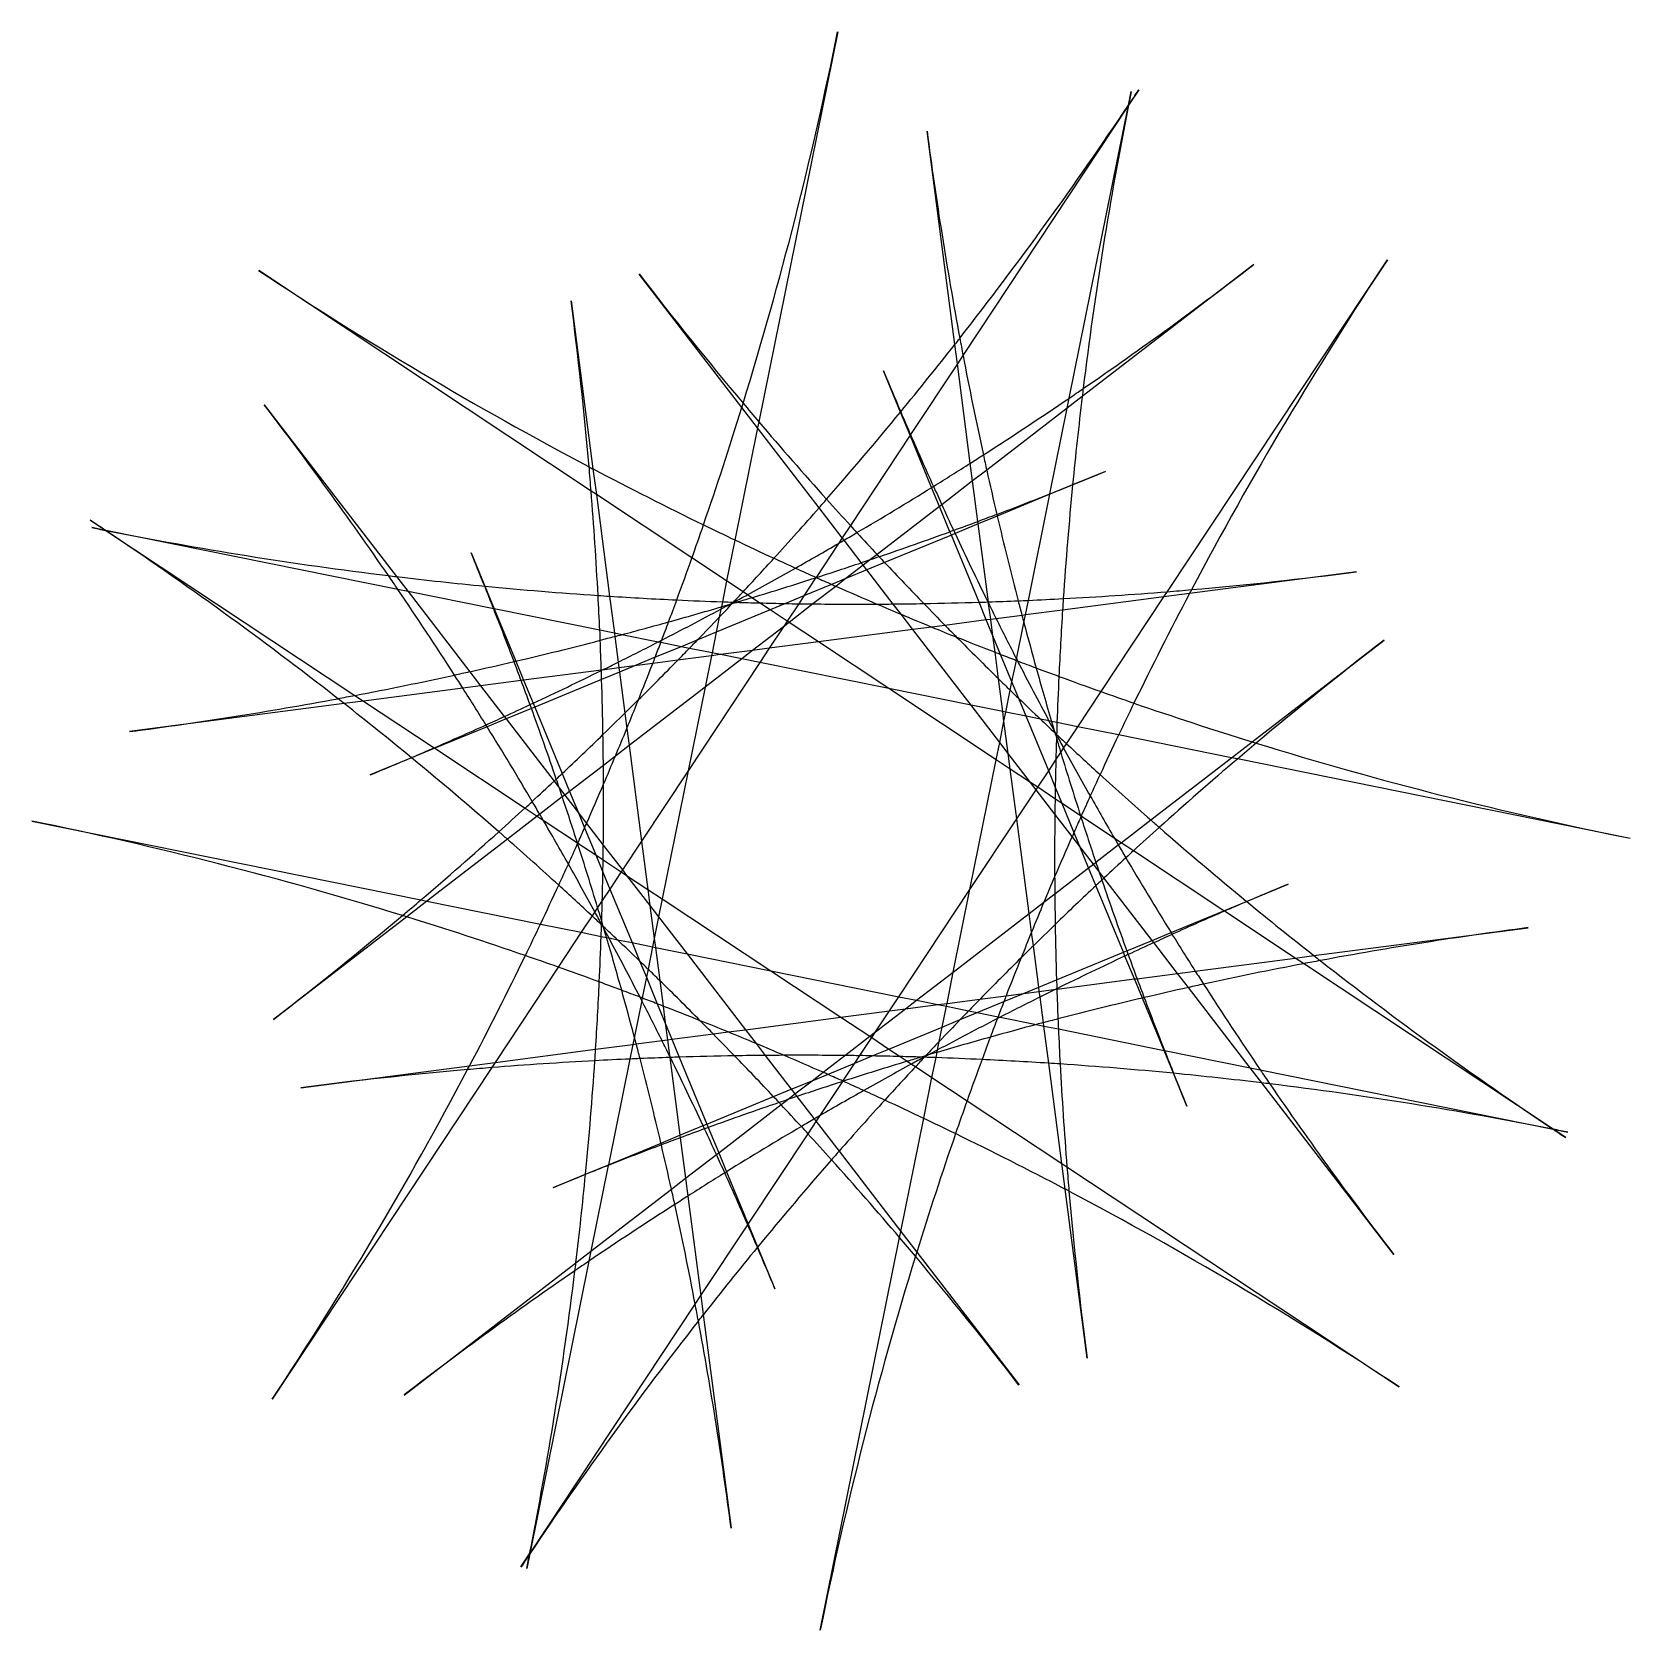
# Model space of a CAD drawing. Header units: millimetres. Extents: x -0.62 to 0.62, y -0.62 to 0.62.
import ezdxf

# ---------------------------------------------------------------- set-up
doc = ezdxf.new("R2010")
doc.units = ezdxf.units.MM
doc.header["$MEASUREMENT"] = 0
doc.layers.add('Layer 01', color=5, linetype='Continuous', true_color=0x0000ff)

msp = doc.modelspace()

# ---------------------------------------------------------------- linework, layer by layer
at = {"layer": 'Layer 01'}
for p, q in [((0.0067, 0.6189), (-0.0546, 0.3165)), ((0.2323, 0.5621), (0.2345, 0.5726)), ((0.2403, 0.574), (0.2324, 0.562)), ((0.2323, 0.562), (0.1039, 0.368)), ((0.1864, 0.3349), (0.2323, 0.562)), ((0.2323, 0.562), (0.2323, 0.5621)), ((0.2324, 0.562), (0.2323, 0.562)), ((0.0976, 0.3764), (0.076, 0.542)), ((0.3296, 0.4385), (0.1964, 0.336)), ((0.2625, 0.1847), (0.4332, 0.4422)), ((-0.1847, 0.2627), (-0.4426, 0.4338)), ((-0.0677, 0.3276), (-0.1474, 0.4311)), ((-0.2002, 0.4102), (-0.1832, 0.2799)), ((0.0996, 0.3614), (0.0976, 0.3764)), ((0.0996, 0.3614), (0.0632, 0.3065)), ((0.1039, 0.368), (0.0996, 0.3614)), ((0.1096, 0.2844), (0.0996, 0.3614)), ((0.0555, 0.324), (0.0422, 0.3561)), ((0.1964, 0.336), (0.1848, 0.3271)), ((0.1848, 0.3271), (0.1864, 0.3349)), ((-0.4383, 0.3297), (-0.3356, 0.1964)), ((-0.0555, 0.3117), (-0.0677, 0.3276)), ((0.0629, 0.306), (0.0555, 0.324)), ((0.1848, 0.3271), (0.1223, 0.279)), ((0.1714, 0.2606), (0.1848, 0.3271)), ((-0.0555, 0.3117), (-0.0731, 0.2247)), ((-0.0546, 0.3165), (-0.0555, 0.3117)), ((-0.0077, 0.2497), (-0.0555, 0.3117)), ((0.0629, 0.306), (0.0165, 0.236)), ((0.0632, 0.3065), (0.0629, 0.306)), ((0.0796, 0.2655), (0.0629, 0.306)), ((-0.1832, 0.2799), (-0.1806, 0.26)), ((0.1114, 0.2706), (0.1096, 0.2844)), ((0.1223, 0.279), (0.1114, 0.2706)), ((0.2144, 0.278), (0.189, 0.2675)), ((-0.1806, 0.26), (-0.1847, 0.2627)), ((0.0857, 0.2508), (0.0796, 0.2655)), ((0.1114, 0.2706), (0.0875, 0.2521)), ((0.1155, 0.2392), (0.1114, 0.2706)), ((0.189, 0.2675), (0.1713, 0.2602)), ((0.1713, 0.2602), (0.1714, 0.2606)), ((-0.1064, 0.2108), (-0.1806, 0.26)), ((-0.1806, 0.26), (-0.1703, 0.1812)), ((0.0102, 0.2264), (-0.0077, 0.2497)), ((0.0857, 0.2508), (0.0373, 0.2135)), ((0.0875, 0.2521), (0.0857, 0.2508)), ((0.0938, 0.2312), (0.0857, 0.2508)), ((0.1713, 0.2602), (0.1305, 0.2433)), ((0.1547, 0.1779), (0.1713, 0.2602)), ((-0.5732, 0.2401), (-0.5613, 0.2322)), ((0.0165, 0.236), (0.0102, 0.2264)), ((0.1158, 0.2372), (0.0978, 0.2298)), ((0.1158, 0.2372), (0.1155, 0.2392)), ((0.1305, 0.2433), (0.1158, 0.2372)), ((0.1237, 0.1767), (0.1158, 0.2372)), ((-0.5614, 0.2322), (-0.572, 0.2344)), ((-0.5613, 0.2322), (-0.5614, 0.2322)), ((-0.3345, 0.1864), (-0.5613, 0.2322)), ((-0.5613, 0.2322), (-0.5613, 0.2322)), ((-0.5613, 0.2322), (-0.368, 0.1042)), ((-0.0731, 0.2247), (-0.0796, 0.193)), ((0.0102, 0.2264), (0.0074, 0.2221)), ((0.0116, 0.2246), (0.0102, 0.2264)), ((0.025, 0.2072), (0.0116, 0.2246)), ((0.0949, 0.2286), (0.0431, 0.2073)), ((0.0949, 0.2286), (0.0938, 0.2312)), ((0.0978, 0.2298), (0.0949, 0.2286)), ((0.1164, 0.1765), (0.0949, 0.2286)), ((-0.2778, 0.2148), (-0.2671, 0.1889)), ((0.0074, 0.2221), (-0.0101, 0.1957)), ((0.0373, 0.2135), (0.0322, 0.2096)), ((-0.0796, 0.193), (-0.1064, 0.2108)), ((0.0265, 0.2052), (0.0131, 0.1949)), ((0.0293, 0.2016), (0.0131, 0.1949)), ((0.0265, 0.2052), (0.025, 0.2072)), ((0.0322, 0.2096), (0.0265, 0.2052)), ((0.0293, 0.2016), (0.0265, 0.2052)), ((0.0431, 0.2073), (0.0293, 0.2016)), ((0.0497, 0.1751), (0.0293, 0.2016)), ((0.4092, 0.2001), (0.2797, 0.1832)), ((-0.3356, 0.1964), (-0.3267, 0.1848)), ((-0.3267, 0.1848), (-0.3345, 0.1864)), ((-0.2671, 0.1889), (-0.2598, 0.1713)), ((-0.0796, 0.193), (-0.0828, 0.1768)), ((-0.0667, 0.1845), (-0.0796, 0.193)), ((-0.0102, 0.1956), (-0.0196, 0.1814)), ((0.002, 0.1903), (-0.0196, 0.1814)), ((0.0053, 0.1888), (-0.0125, 0.1752)), ((-0.0101, 0.1957), (-0.0102, 0.1956)), ((0.0131, 0.1949), (0.002, 0.1903)), ((0.0131, 0.1949), (0.0053, 0.1888)), ((-0.2602, 0.1714), (-0.3267, 0.1848)), ((-0.3267, 0.1848), (-0.2788, 0.1226)), ((-0.1703, 0.1812), (-0.1666, 0.1525)), ((-0.0828, 0.1768), (-0.0836, 0.173)), ((-0.0634, 0.1823), (-0.0667, 0.1845)), ((-0.06, 0.18), (-0.0634, 0.1823)), ((-0.0539, 0.1759), (-0.06, 0.18)), ((-0.0458, 0.1706), (-0.0539, 0.1759)), ((-0.0338, 0.1755), (-0.0458, 0.1706)), ((-0.0196, 0.1814), (-0.0338, 0.1755)), ((-0.0236, 0.1753), (-0.0326, 0.1618)), ((-0.0125, 0.1752), (-0.0311, 0.1608)), ((-0.0196, 0.1814), (-0.0236, 0.1753)), ((0.0559, 0.1671), (0.0497, 0.1751)), ((0.122, 0.1627), (0.1164, 0.1765)), ((0.1238, 0.1756), (0.1237, 0.1767)), ((0.1254, 0.1632), (0.1238, 0.1756)), ((0.1524, 0.1667), (0.1547, 0.1779)), ((0.2598, 0.1807), (0.1812, 0.1704)), ((0.211, 0.1071), (0.2598, 0.1807)), ((0.2598, 0.1807), (0.2625, 0.1847)), ((0.2797, 0.1832), (0.2598, 0.1807)), ((-0.2598, 0.1713), (-0.2602, 0.1714)), ((-0.1779, 0.1548), (-0.2598, 0.1713)), ((-0.2598, 0.1713), (-0.2431, 0.1308)), ((-0.0458, 0.1706), (-0.0876, 0.1533)), ((-0.0853, 0.1648), (-0.0876, 0.1533)), ((-0.084, 0.1711), (-0.0853, 0.1648)), ((-0.0836, 0.173), (-0.084, 0.1711)), ((-0.0326, 0.1618), (-0.0458, 0.1706)), ((-0.0326, 0.1618), (-0.0354, 0.1575)), ((-0.0311, 0.1608), (-0.0326, 0.1618)), ((0.065, 0.1553), (0.0559, 0.1671)), ((0.122, 0.1627), (0.0899, 0.1585)), ((0.1254, 0.1632), (0.122, 0.1627)), ((0.1271, 0.1505), (0.122, 0.1627)), ((0.1297, 0.1637), (0.1254, 0.1632)), ((0.1271, 0.1505), (0.1254, 0.1632)), ((0.1497, 0.1663), (0.1297, 0.1637)), ((0.1524, 0.1667), (0.1497, 0.1663)), ((0.1512, 0.1606), (0.1524, 0.1667)), ((0.1812, 0.1704), (0.1524, 0.1667)), ((-0.1666, 0.1525), (-0.1779, 0.1548)), ((-0.1609, 0.1513), (-0.1666, 0.1525)), ((-0.1666, 0.1525), (-0.1662, 0.1499)), ((-0.1662, 0.1499), (-0.1636, 0.13)), ((-0.1327, 0.1456), (-0.1609, 0.1513)), ((-0.0876, 0.1533), (-0.1018, 0.1474)), ((-0.0876, 0.1533), (-0.0908, 0.1372)), ((-0.0354, 0.1575), (-0.0593, 0.1391)), ((-0.0354, 0.1575), (-0.0465, 0.1408)), ((-0.0311, 0.1608), (-0.0354, 0.1575)), ((-0.0083, 0.1457), (-0.0311, 0.1608)), ((0.065, 0.1553), (-0.0083, 0.1457)), ((0.0797, 0.1572), (0.065, 0.1553)), ((0.1102, 0.0966), (0.065, 0.1553)), ((0.0899, 0.1585), (0.0797, 0.1572)), ((0.1331, 0.136), (0.1271, 0.1505)), ((0.1288, 0.1377), (0.1271, 0.1505)), ((0.1455, 0.1324), (0.1512, 0.1606)), ((-0.1149, 0.142), (-0.135, 0.1338)), ((-0.1306, 0.1452), (-0.1327, 0.1456)), ((-0.1149, 0.142), (-0.1306, 0.1452)), ((-0.1018, 0.1474), (-0.1149, 0.142)), ((-0.1083, 0.1407), (-0.1149, 0.142)), ((-0.0908, 0.1372), (-0.1083, 0.1407)), ((-0.0908, 0.1372), (-0.0913, 0.1349)), ((-0.0843, 0.1359), (-0.0908, 0.1372)), ((-0.0593, 0.1391), (-0.0843, 0.1359)), ((-0.0593, 0.1391), (-0.0678, 0.1325)), ((-0.0465, 0.1408), (-0.0593, 0.1391)), ((-0.0465, 0.1408), (-0.0538, 0.1297)), ((-0.0083, 0.1457), (-0.0465, 0.1408)), ((0.0464, 0.1095), (-0.0083, 0.1457)), ((0.1314, 0.1171), (0.1288, 0.1377)), ((0.3282, 0.0681), (0.4308, 0.1471)), ((-0.2431, 0.1308), (-0.237, 0.116)), ((-0.1631, 0.1256), (-0.1759, 0.1239)), ((-0.1636, 0.13), (-0.1631, 0.1256)), ((-0.1509, 0.1272), (-0.1631, 0.1256)), ((-0.1631, 0.1256), (-0.1626, 0.1223)), ((-0.1509, 0.1272), (-0.1626, 0.1223)), ((-0.135, 0.1338), (-0.1509, 0.1272)), ((-0.1368, 0.129), (-0.1509, 0.1272)), ((-0.1173, 0.1316), (-0.1368, 0.129)), ((-0.0913, 0.1349), (-0.1173, 0.1316)), ((-0.0538, 0.1297), (-0.1093, 0.0458)), ((-0.0913, 0.1349), (-0.0962, 0.1107)), ((-0.0678, 0.1325), (-0.0962, 0.1107)), ((-0.0843, 0.1359), (-0.0913, 0.1349)), ((-0.0678, 0.1325), (-0.0843, 0.1359)), ((-0.0538, 0.1297), (-0.0678, 0.1325)), ((0.0464, 0.1095), (-0.0538, 0.1297)), ((0.1419, 0.1146), (0.1331, 0.136)), ((0.1419, 0.1146), (0.1453, 0.1313)), ((0.1453, 0.1313), (0.1455, 0.1324)), ((-0.2704, 0.1116), (-0.2841, 0.1098)), ((-0.2788, 0.1226), (-0.2704, 0.1116)), ((-0.2389, 0.1157), (-0.2704, 0.1116)), ((-0.2704, 0.1116), (-0.252, 0.0878)), ((-0.237, 0.116), (-0.2389, 0.1157)), ((-0.1767, 0.1238), (-0.237, 0.116)), ((-0.237, 0.116), (-0.2296, 0.0981)), ((-0.1765, 0.1166), (-0.2284, 0.0952)), ((-0.1759, 0.1239), (-0.1767, 0.1238)), ((-0.1626, 0.1223), (-0.1765, 0.1166)), ((-0.1626, 0.1223), (-0.1585, 0.0903)), ((0.1348, 0.0916), (0.1314, 0.1171)), ((0.1406, 0.1082), (0.1419, 0.1146)), ((0.1472, 0.1018), (0.1419, 0.1146)), ((-0.3613, 0.0998), (-0.3762, 0.0978)), ((-0.368, 0.1042), (-0.3613, 0.0998)), ((-0.2841, 0.1098), (-0.3613, 0.0998)), ((-0.3613, 0.0998), (-0.3065, 0.0635)), ((-0.0962, 0.1107), (-0.1552, 0.0653)), ((-0.0962, 0.1107), (-0.1093, 0.0458)), ((0.1297, 0.0542), (0.0464, 0.1095)), ((0.1102, 0.0966), (0.0464, 0.1095)), ((0.1371, 0.0911), (0.1406, 0.1082)), ((0.1529, 0.088), (0.1472, 0.1018)), ((0.193, 0.0799), (0.211, 0.1071)), ((-0.3762, 0.0978), (-0.5428, 0.0761)), ((-0.252, 0.0878), (-0.2506, 0.086)), ((-0.231, 0.0941), (-0.2506, 0.086)), ((-0.2284, 0.0952), (-0.231, 0.0941)), ((-0.2296, 0.0981), (-0.2284, 0.0952)), ((-0.2284, 0.0952), (-0.2071, 0.0436)), ((-0.1585, 0.0903), (-0.1569, 0.0785)), ((0.1324, 0.0677), (0.1102, 0.0966)), ((0.1348, 0.0916), (0.1102, 0.0966)), ((0.1371, 0.0911), (0.1348, 0.0916)), ((0.1357, 0.0842), (0.1348, 0.0916)), ((0.1357, 0.0842), (0.1371, 0.0911)), ((0.1529, 0.088), (0.1371, 0.0911)), ((0.1704, 0.0457), (0.1529, 0.088)), ((0.164, 0.0857), (0.1529, 0.088)), ((-0.2654, 0.0799), (-0.306, 0.0632)), ((-0.2506, 0.086), (-0.2654, 0.0799)), ((-0.2506, 0.086), (-0.2134, 0.0376)), ((-0.1569, 0.0785), (-0.1552, 0.0653)), ((0.1324, 0.0677), (0.1357, 0.0842)), ((0.139, 0.0591), (0.1357, 0.0842)), ((0.1707, 0.0844), (0.164, 0.0857)), ((0.1726, 0.084), (0.1707, 0.0844)), ((0.1768, 0.0831), (0.1726, 0.084)), ((0.193, 0.0799), (0.1768, 0.0831)), ((0.1843, 0.0667), (0.193, 0.0799)), ((0.2247, 0.0735), (0.193, 0.0799)), ((-0.306, 0.0632), (-0.3239, 0.0558)), ((-0.3065, 0.0635), (-0.306, 0.0632)), ((-0.306, 0.0632), (-0.2359, 0.0168)), ((-0.1552, 0.0653), (-0.1658, 0.0571)), ((-0.1552, 0.0653), (-0.1455, -0.0089)), ((0.1297, 0.0542), (0.1324, 0.0677)), ((0.139, 0.0591), (0.1324, 0.0677)), ((0.1798, 0.0599), (0.182, 0.0633)), ((0.182, 0.0633), (0.1843, 0.0667)), ((0.3122, 0.0558), (0.2247, 0.0735)), ((0.3122, 0.0558), (0.3282, 0.0681)), ((-0.3239, 0.0558), (-0.3561, 0.0425)), ((-0.1751, 0.0499), (-0.2014, 0.0297)), ((-0.1658, 0.0571), (-0.1751, 0.0499)), ((0.1093, -0.0464), (0.1297, 0.0542)), ((0.1406, 0.047), (0.1297, 0.0542)), ((0.1564, 0.0365), (0.139, 0.0591)), ((0.1406, 0.047), (0.139, 0.0591)), ((0.1704, 0.0457), (0.176, 0.0541)), ((0.176, 0.0541), (0.1798, 0.0599)), ((0.2496, 0.0076), (0.3122, 0.0558)), ((0.3168, 0.0549), (0.3122, 0.0558)), ((0.6215, -0.0067), (0.3168, 0.0549)), ((-0.2134, 0.0376), (-0.2093, 0.0323)), ((-0.2071, 0.0436), (-0.2014, 0.0297)), ((-0.1093, 0.0458), (-0.1455, -0.0089)), ((-0.1093, 0.0458), (-0.1295, -0.0537)), ((0.1564, 0.0365), (0.1406, 0.047)), ((0.1456, 0.0084), (0.1406, 0.047)), ((0.1619, 0.0329), (0.1704, 0.0457)), ((0.1755, 0.0332), (0.1704, 0.0457)), ((-0.207, 0.0254), (-0.2245, 0.012)), ((-0.2093, 0.0323), (-0.2051, 0.0269)), ((-0.2051, 0.0269), (-0.207, 0.0254)), ((-0.2014, 0.0297), (-0.2051, 0.0269)), ((-0.2051, 0.0269), (-0.1945, 0.0132)), ((-0.2014, 0.0297), (-0.1945, 0.0132)), ((0.1456, 0.0084), (0.1606, 0.031)), ((0.1606, 0.031), (0.1564, 0.0365)), ((0.1619, 0.0329), (0.1564, 0.0365)), ((0.1606, 0.031), (0.1619, 0.0329)), ((0.1752, 0.0121), (0.1606, 0.031)), ((0.1753, 0.0239), (0.1619, 0.0329)), ((0.1808, 0.0203), (0.1755, 0.0332)), ((-0.2359, 0.0168), (-0.2264, 0.0105)), ((-0.1945, 0.0132), (-0.1897, 0.0015)), ((-0.1945, 0.0132), (-0.1882, 0.0049)), ((0.1808, 0.0203), (0.1753, 0.0239)), ((0.19, -0.002), (0.1808, 0.0203)), ((0.1951, 0.0108), (0.1808, 0.0203)), ((-0.6185, 0.0066), (-0.3167, -0.0545)), ((-0.2264, 0.0105), (-0.2496, -0.0074)), ((-0.2245, 0.012), (-0.2264, 0.0105)), ((-0.2264, 0.0105), (-0.2218, 0.0074)), ((-0.2218, 0.0074), (-0.1952, -0.0102)), ((-0.1897, 0.0015), (-0.181, -0.0196)), ((-0.1882, 0.0049), (-0.1752, -0.0119)), ((0.1093, -0.0464), (0.1456, 0.0084)), ((0.1552, -0.0651), (0.1456, 0.0084)), ((0.1886, -0.0053), (0.1752, 0.0121)), ((0.1956, 0.0105), (0.1951, 0.0108)), ((0.2215, -0.0067), (0.1956, 0.0105)), ((0.2266, -0.0101), (0.2496, 0.0076)), ((-0.2496, -0.0074), (-0.312, -0.0554)), ((-0.1952, -0.0102), (-0.195, -0.0104)), ((-0.195, -0.0104), (-0.181, -0.0196)), ((-0.1752, -0.0119), (-0.1603, -0.0312)), ((-0.1455, -0.0089), (-0.1603, -0.0312)), ((-0.1455, -0.0089), (-0.1406, -0.0463)), ((0.1946, -0.0131), (0.1886, -0.0053)), ((0.1946, -0.0131), (0.19, -0.002)), ((0.207, -0.0252), (0.2244, -0.0118)), ((0.2266, -0.0101), (0.2215, -0.0067)), ((0.2244, -0.0118), (0.2266, -0.0101)), ((0.2361, -0.0164), (0.2266, -0.0101)), ((-0.181, -0.0196), (-0.1755, -0.0329)), ((-0.181, -0.0196), (-0.1753, -0.0233)), ((-0.1753, -0.0233), (-0.1613, -0.0326)), ((0.2014, -0.0295), (0.1946, -0.0131)), ((0.2051, -0.0267), (0.1946, -0.0131)), ((0.3063, -0.0629), (0.2361, -0.0164)), ((-0.1755, -0.0329), (-0.1701, -0.046)), ((-0.1613, -0.0326), (-0.1701, -0.046)), ((-0.1603, -0.0312), (-0.1613, -0.0326)), ((-0.1613, -0.0326), (-0.1571, -0.0354)), ((-0.1603, -0.0312), (-0.1571, -0.0354)), ((-0.1571, -0.0354), (-0.139, -0.0589)), ((-0.1571, -0.0354), (-0.1406, -0.0463)), ((0.1751, -0.0498), (0.2014, -0.0295)), ((0.2014, -0.0295), (0.2051, -0.0267)), ((0.2071, -0.0433), (0.2014, -0.0295)), ((0.2051, -0.0267), (0.207, -0.0252)), ((0.2093, -0.0322), (0.2051, -0.0267)), ((0.2133, -0.0374), (0.2093, -0.0322)), ((-0.1701, -0.046), (-0.176, -0.0549)), ((-0.1701, -0.046), (-0.1529, -0.0876)), ((-0.1406, -0.0463), (-0.139, -0.0589)), ((-0.1406, -0.0463), (-0.1295, -0.0537)), ((0.0542, -0.1296), (0.1093, -0.0464)), ((0.0964, -0.1104), (0.1093, -0.0464)), ((0.2284, -0.095), (0.2071, -0.0433)), ((0.2506, -0.0859), (0.2133, -0.0374)), ((0.3239, -0.0556), (0.3563, -0.0422)), ((-0.312, -0.0554), (-0.3277, -0.0676)), ((-0.3167, -0.0545), (-0.312, -0.0554)), ((-0.312, -0.0554), (-0.2239, -0.0732)), ((-0.1796, -0.0603), (-0.1818, -0.0636)), ((-0.176, -0.0549), (-0.1796, -0.0603)), ((-0.139, -0.0589), (-0.1357, -0.0843)), ((-0.139, -0.0589), (-0.1323, -0.0676)), ((-0.1295, -0.0537), (-0.1323, -0.0676)), ((-0.1295, -0.0537), (-0.0453, -0.1094)), ((0.1552, -0.0651), (0.1667, -0.0563)), ((0.1667, -0.0563), (0.1751, -0.0498)), ((0.3063, -0.0629), (0.3239, -0.0556)), ((-0.3277, -0.0676), (-0.4311, -0.1472)), ((-0.2239, -0.0732), (-0.1924, -0.0796)), ((-0.1839, -0.0668), (-0.1924, -0.0796)), ((-0.1818, -0.0636), (-0.1839, -0.0668)), ((-0.1323, -0.0676), (-0.1357, -0.0843)), ((-0.1323, -0.0676), (-0.1102, -0.0963)), ((0.0964, -0.1104), (0.1552, -0.0651)), ((0.1571, -0.0794), (0.1552, -0.0651)), ((0.2654, -0.0798), (0.3063, -0.0629)), ((0.3068, -0.0632), (0.3063, -0.0629)), ((0.3616, -0.0996), (0.3068, -0.0632)), ((-0.1924, -0.0796), (-0.2102, -0.1066)), ((-0.1924, -0.0796), (-0.1768, -0.0828)), ((-0.1768, -0.0828), (-0.1726, -0.0836)), ((-0.1726, -0.0836), (-0.1707, -0.084)), ((-0.1707, -0.084), (-0.1642, -0.0854)), ((-0.1642, -0.0854), (-0.1529, -0.0876)), ((-0.1357, -0.0843), (-0.137, -0.0908)), ((-0.1357, -0.0843), (-0.1348, -0.0913)), ((0.1585, -0.09), (0.1571, -0.0794)), ((0.231, -0.094), (0.2506, -0.0859)), ((0.2506, -0.0859), (0.2654, -0.0798)), ((0.252, -0.0876), (0.2506, -0.0859)), ((0.3762, -0.0977), (0.5425, -0.076)), ((-0.1529, -0.0876), (-0.1471, -0.1017)), ((-0.1529, -0.0876), (-0.137, -0.0908)), ((-0.137, -0.0908), (-0.1405, -0.1081)), ((-0.137, -0.0908), (-0.1348, -0.0913)), ((-0.1348, -0.0913), (-0.1314, -0.1169)), ((-0.1348, -0.0913), (-0.1102, -0.0963)), ((-0.1102, -0.0963), (-0.0649, -0.1552)), ((-0.1102, -0.0963), (-0.0453, -0.1094)), ((0.1627, -0.1222), (0.1585, -0.09)), ((0.1765, -0.1165), (0.2284, -0.095)), ((0.2284, -0.095), (0.231, -0.094)), ((0.2296, -0.098), (0.2284, -0.095)), ((0.237, -0.1158), (0.2296, -0.098)), ((0.2703, -0.1115), (0.252, -0.0876)), ((0.3616, -0.0996), (0.3762, -0.0977)), ((-0.2102, -0.1066), (-0.2591, -0.1805)), ((-0.1471, -0.1017), (-0.1418, -0.1145)), ((-0.1405, -0.1081), (-0.1418, -0.1145)), ((-0.0453, -0.1094), (0.0092, -0.1455)), ((-0.0453, -0.1094), (0.0542, -0.1296)), ((0.0679, -0.1323), (0.0964, -0.1104)), ((0.0915, -0.1348), (0.0964, -0.1104)), ((0.2389, -0.1156), (0.2703, -0.1115)), ((0.2703, -0.1115), (0.2841, -0.1097)), ((0.2788, -0.1224), (0.2703, -0.1115)), ((0.2841, -0.1097), (0.3616, -0.0996)), ((0.3682, -0.1039), (0.3616, -0.0996)), ((0.5618, -0.2323), (0.3682, -0.1039)), ((-0.1418, -0.1145), (-0.145, -0.1305)), ((-0.1418, -0.1145), (-0.1333, -0.135)), ((-0.1314, -0.1169), (-0.1288, -0.1368)), ((0.1509, -0.127), (0.1627, -0.1222)), ((0.1627, -0.1222), (0.1765, -0.1165)), ((0.1631, -0.1254), (0.1627, -0.1222)), ((0.1631, -0.1254), (0.1759, -0.1238)), ((0.1759, -0.1238), (0.1767, -0.1237)), ((0.1767, -0.1237), (0.237, -0.1158)), ((0.237, -0.1158), (0.2389, -0.1156)), ((0.2431, -0.1306), (0.237, -0.1158)), ((0.3268, -0.1848), (0.2788, -0.1224)), ((-0.1454, -0.1324), (-0.1511, -0.1605)), ((-0.145, -0.1305), (-0.1454, -0.1324)), ((-0.1333, -0.135), (-0.1271, -0.1502)), ((0.0469, -0.1406), (0.0542, -0.1296)), ((0.0542, -0.1296), (0.0679, -0.1323)), ((0.0593, -0.139), (0.0679, -0.1323)), ((0.0593, -0.139), (0.0845, -0.1357)), ((0.0679, -0.1323), (0.0845, -0.1357)), ((0.0845, -0.1357), (0.0915, -0.1348)), ((0.0845, -0.1357), (0.091, -0.137)), ((0.091, -0.137), (0.0915, -0.1348)), ((0.0915, -0.1348), (0.1171, -0.1314)), ((0.115, -0.1419), (0.1356, -0.1333)), ((0.1171, -0.1314), (0.1374, -0.1288)), ((0.1356, -0.1333), (0.1509, -0.127)), ((0.1374, -0.1288), (0.1509, -0.127)), ((0.1509, -0.127), (0.1631, -0.1254)), ((0.1637, -0.1298), (0.1631, -0.1254)), ((0.1663, -0.1497), (0.1637, -0.1298)), ((0.2599, -0.1712), (0.2431, -0.1306)), ((-0.1288, -0.1368), (-0.1271, -0.1502)), ((-0.0649, -0.1552), (0.0092, -0.1455)), ((0.0092, -0.1455), (0.0469, -0.1406)), ((0.0092, -0.1455), (0.0316, -0.1603)), ((0.0361, -0.1568), (0.0593, -0.139)), ((0.0361, -0.1568), (0.0469, -0.1406)), ((0.0469, -0.1406), (0.0593, -0.139)), ((0.0878, -0.1531), (0.091, -0.137)), ((0.0878, -0.1531), (0.1017, -0.1473)), ((0.091, -0.137), (0.1083, -0.1405)), ((0.1017, -0.1473), (0.115, -0.1419)), ((0.1083, -0.1405), (0.115, -0.1419)), ((0.115, -0.1419), (0.1311, -0.1451)), ((0.1311, -0.1451), (0.1327, -0.1455)), ((0.1327, -0.1455), (0.1609, -0.1512)), ((-0.1511, -0.1605), (-0.1523, -0.1666)), ((-0.1271, -0.1502), (-0.1254, -0.1631)), ((-0.1271, -0.1502), (-0.122, -0.1626)), ((-0.122, -0.1626), (-0.0898, -0.1584)), ((-0.0898, -0.1584), (-0.0783, -0.1569)), ((-0.0783, -0.1569), (-0.0649, -0.1552)), ((-0.0649, -0.1552), (-0.0566, -0.1659)), ((0.0123, -0.1752), (0.0316, -0.1603)), ((0.0316, -0.1603), (0.0361, -0.1568)), ((0.0316, -0.1603), (0.0331, -0.1613)), ((0.0331, -0.1613), (0.0361, -0.1568)), ((0.0464, -0.1702), (0.0878, -0.1531)), ((0.0855, -0.1643), (0.0878, -0.1531)), ((0.1609, -0.1512), (0.1666, -0.1523)), ((0.1666, -0.1523), (0.1663, -0.1497)), ((0.1666, -0.1523), (0.1779, -0.1546)), ((0.1704, -0.1812), (0.1666, -0.1523)), ((0.1779, -0.1546), (0.2599, -0.1712)), ((-0.2591, -0.1805), (-0.1812, -0.1703)), ((-0.1812, -0.1703), (-0.1523, -0.1666)), ((-0.1523, -0.1666), (-0.1546, -0.1779)), ((-0.1523, -0.1666), (-0.1496, -0.1662)), ((-0.1496, -0.1662), (-0.1296, -0.1636)), ((-0.1296, -0.1636), (-0.1254, -0.1631)), ((-0.1254, -0.1631), (-0.122, -0.1626)), ((-0.1254, -0.1631), (-0.1238, -0.1753)), ((-0.122, -0.1626), (-0.1162, -0.1765)), ((-0.0566, -0.1659), (-0.0495, -0.1751)), ((0.0238, -0.1753), (0.0331, -0.1613)), ((0.0331, -0.1613), (0.0464, -0.1702)), ((0.0335, -0.1755), (0.0464, -0.1702)), ((0.0464, -0.1702), (0.0552, -0.176)), ((0.083, -0.1768), (0.0838, -0.1727)), ((0.0838, -0.1727), (0.0842, -0.1709)), ((0.0842, -0.1709), (0.0855, -0.1643)), ((0.2672, -0.189), (0.2599, -0.1712)), ((0.2599, -0.1712), (0.2603, -0.1713)), ((0.2603, -0.1713), (0.3268, -0.1848)), ((-0.2618, -0.1846), (-0.4321, -0.4417)), ((-0.41, -0.2002), (-0.2789, -0.1831)), ((-0.2789, -0.1831), (-0.2591, -0.1805)), ((-0.2591, -0.1805), (-0.2618, -0.1846)), ((-0.1546, -0.1779), (-0.1712, -0.26)), ((-0.1238, -0.1753), (-0.1236, -0.1767)), ((-0.1236, -0.1767), (-0.1157, -0.2371)), ((-0.1162, -0.1765), (-0.0948, -0.2284)), ((-0.0495, -0.1751), (-0.0293, -0.2014)), ((-0.0046, -0.1882), (0.0123, -0.1752)), ((-0.0011, -0.1898), (0.0201, -0.181)), ((0.0108, -0.195), (0.0201, -0.181)), ((0.0201, -0.181), (0.0238, -0.1753)), ((0.0201, -0.181), (0.0335, -0.1755)), ((0.0552, -0.176), (0.0607, -0.1796)), ((0.0607, -0.1796), (0.064, -0.1818)), ((0.064, -0.1818), (0.0671, -0.1838)), ((0.0671, -0.1838), (0.0798, -0.1923)), ((0.0798, -0.1923), (0.083, -0.1768)), ((0.1805, -0.2589), (0.1704, -0.1812)), ((0.3357, -0.1964), (0.3268, -0.1848)), ((0.3268, -0.1848), (0.3346, -0.1863)), ((-0.0293, -0.2014), (-0.0131, -0.1947)), ((-0.0265, -0.205), (-0.0131, -0.1947)), ((-0.0131, -0.1947), (-0.0046, -0.1882)), ((-0.0131, -0.1947), (-0.0011, -0.1898)), ((-0.007, -0.2218), (0.0106, -0.1953)), ((0.0106, -0.1953), (0.0108, -0.195)), ((0.0734, -0.2239), (0.0798, -0.1923)), ((0.0798, -0.1923), (0.1071, -0.2103)), ((0.2777, -0.2144), (0.2672, -0.189)), ((0.3346, -0.1863), (0.5618, -0.2323)), ((0.4383, -0.3296), (0.3357, -0.1964)), ((-0.0948, -0.2284), (-0.043, -0.2071)), ((-0.043, -0.2071), (-0.0293, -0.2014)), ((-0.0372, -0.2133), (-0.0321, -0.2094)), ((-0.0321, -0.2094), (-0.0265, -0.205)), ((-0.0293, -0.2014), (-0.0265, -0.205)), ((-0.0265, -0.205), (-0.025, -0.207)), ((-0.025, -0.207), (-0.0115, -0.2244)), ((0.1071, -0.2103), (0.1805, -0.2589)), ((-0.0856, -0.2506), (-0.0372, -0.2133)), ((-0.01, -0.2264), (-0.007, -0.2218)), ((-0.1157, -0.2371), (-0.0977, -0.2296)), ((-0.0977, -0.2296), (-0.0948, -0.2284)), ((-0.0948, -0.2284), (-0.0937, -0.231)), ((-0.0937, -0.231), (-0.0856, -0.2506)), ((-0.0163, -0.2359), (-0.01, -0.2264)), ((-0.0115, -0.2244), (-0.01, -0.2264)), ((-0.01, -0.2264), (0.0077, -0.2494)), ((0.0557, -0.3117), (0.0734, -0.2239)), ((0.5618, -0.2324), (0.5618, -0.2323)), ((0.5618, -0.2323), (0.5618, -0.2323)), ((0.5618, -0.2323), (0.5732, -0.2347)), ((0.5716, -0.2388), (0.5618, -0.2324)), ((-0.1712, -0.26), (-0.1304, -0.2431)), ((-0.1304, -0.2431), (-0.1157, -0.2371)), ((-0.1157, -0.2371), (-0.1155, -0.239)), ((-0.1155, -0.239), (-0.1114, -0.2704)), ((-0.0628, -0.306), (-0.0163, -0.2359)), ((-0.189, -0.2673), (-0.1712, -0.26)), ((-0.1712, -0.26), (-0.1713, -0.2604)), ((-0.1114, -0.2704), (-0.0874, -0.252)), ((-0.0874, -0.252), (-0.0856, -0.2506)), ((-0.0856, -0.2506), (-0.0795, -0.2654)), ((0.0077, -0.2494), (0.0557, -0.3117)), ((0.1805, -0.2589), (0.1846, -0.2616)), ((0.1831, -0.2788), (0.1805, -0.2589)), ((-0.2141, -0.2777), (-0.189, -0.2673)), ((-0.1713, -0.2604), (-0.1848, -0.327)), ((-0.1223, -0.2788), (-0.1114, -0.2704)), ((-0.1114, -0.2704), (-0.1096, -0.2842)), ((-0.0795, -0.2654), (-0.0628, -0.306)), ((0.1846, -0.2616), (0.4423, -0.4323)), ((-0.1848, -0.327), (-0.1223, -0.2788)), ((-0.1096, -0.2842), (-0.0995, -0.3614)), ((0.2002, -0.41), (0.1831, -0.2788)), ((-0.0995, -0.3614), (-0.0631, -0.3065)), ((-0.0631, -0.3065), (-0.0628, -0.306)), ((-0.0628, -0.306), (-0.0555, -0.3237)), ((-0.0068, -0.6209), (0.0547, -0.3164)), ((0.0547, -0.3164), (0.0557, -0.3117)), ((0.0557, -0.3117), (0.068, -0.3277)), ((-0.1864, -0.3348), (-0.2323, -0.5618)), ((-0.1964, -0.3359), (-0.1848, -0.327)), ((-0.1848, -0.327), (-0.1864, -0.3348)), ((-0.0555, -0.3237), (-0.0421, -0.3562)), ((0.068, -0.3277), (0.1474, -0.4308)), ((-0.3297, -0.4386), (-0.1964, -0.3359)), ((-0.2323, -0.5618), (-0.1039, -0.368)), ((-0.1039, -0.368), (-0.0995, -0.3614)), ((-0.0995, -0.3614), (-0.0976, -0.3761)), ((-0.0976, -0.3761), (-0.076, -0.5418)), ((-0.2391, -0.572), (-0.2324, -0.5618)), ((-0.2323, -0.5618), (-0.2346, -0.5731)), ((-0.2324, -0.5618), (-0.2323, -0.5618)), ((-0.2323, -0.5618), (-0.2323, -0.5618))]:
    msp.add_line(p, q, dxfattribs=at)
for centre, radius, start, end in [((-2.9337, 1.2141), 3, 342.876, 348.5563), ((-2.2613, 2.2299), 3, 326.2267, 326.4988), ((3.1751, -0.0219), 3.0001, 168.5705, 168.7752), ((-2.2614, 2.2299), 3, 321.9611, 326.2257), ((3.175, -0.0218), 3, 168.7769, 173.0297), ((-2.1411, 2.1494), 2.8553, 326.2257, 326.2267), ((3.0765, -0.0023), 2.8996, 168.7752, 168.7769), ((3.0508, 0.9301), 3, 187.4334, 190.5422), ((-1.5006, 2.8156), 3, 304.4669, 307.5945), ((2.9337, -1.2154), 3, 146.4592, 152.1471), ((1.2154, 2.934), 3, 236.4492, 242.1471), ((2.2296, 2.2614), 3, 217.5945, 220.0549), ((-3.175, 0.0221), 3, 4.9603, 7.4334), ((-2.2614, 2.2299), 3, 320.5632, 321.8429), ((-2.2613, 2.2298), 3, 321.8429, 321.9611), ((3.0508, 0.9301), 3, 190.5422, 190.7999), ((3.0508, 0.9301), 3, 190.7999, 192.305), ((2.8153, 1.5006), 3, 202.4276, 203.0883), ((-1.5006, 2.8156), 3, 302.6911, 304.2182), ((-1.5006, 2.8156), 3, 304.2182, 304.4669), ((3.175, -0.0218), 3, 173.1494, 174.4635), ((3.1749, -0.0218), 2.9999, 173.0297, 173.1494), ((-2.8151, -1.5009), 3, 34.4717, 37.6037), ((-2.9337, 1.2141), 3, 340.9808, 342.8113), ((-2.9339, 1.2142), 3.0002, 342.8113, 342.876), ((2.2296, 2.2614), 3, 220.0549, 220.4135), ((-2.2614, 2.2299), 3, 318.8634, 320.5589), ((-2.2615, 2.23), 3.0001, 320.5589, 320.5632), ((2.8153, 1.5006), 3, 203.0883, 203.4555), ((2.2296, 2.2614), 3, 220.4135, 221.9402), ((2.8153, 1.5006), 3, 203.4555, 204.2941), ((-1.5006, 2.8156), 3, 302.4625, 302.6911), ((3.0508, 0.9301), 3, 192.305, 192.5367), ((1.2154, 2.934), 3.0001, 242.1471, 242.2124), ((-3.175, 0.0221), 3, 4.5994, 4.9603), ((1.2154, 2.934), 3, 242.2124, 244.0481), ((-1.5006, 2.8156), 3, 301.8168, 302.4625), ((3.0508, 0.9301), 3, 192.5367, 193.2085), ((-0.9302, 3.051), 3, 291.9034, 292.4276), ((-3.175, 0.0221), 3, 3.0503, 4.5994), ((-1.5006, 2.8156), 3, 300.4907, 301.786), ((-1.5001, 2.8147), 2.9989, 301.786, 301.8168), ((2.8154, 1.5006), 3, 204.2941, 204.593), ((-0.9302, 3.051), 3, 290.6973, 291.5418), ((-0.9302, 3.051), 3, 291.5418, 291.9034), ((3.175, -0.0218), 3, 174.4662, 176.1564), ((3.1265, -0.0171), 2.9513, 174.4635, 174.4663), ((-2.2614, 2.2299), 3, 317.6919, 318.6955), ((-2.2614, 2.2299), 3, 318.6955, 318.8634), ((2.2296, 2.2614), 3, 221.9402, 222.4644), ((2.8153, 1.5006), 3, 204.593, 205.0114), ((-2.2294, -2.2614), 3, 56.2218, 56.4922), ((-2.9337, 1.2141), 3, 340.4616, 340.9808), ((1.2154, 2.934), 3, 244.0481, 244.5641), ((2.2297, 2.2614), 3.0001, 222.4645, 222.6072), ((-0.9302, 3.051), 3, 290.0151, 290.3987), ((-0.9302, 3.0511), 3, 290.3987, 290.6973), ((3.0506, 0.9301), 2.9998, 193.2085, 193.235), ((3.0508, 0.9301), 3, 193.235, 194.5279), ((0.0218, 3.175), 3, 258.5822, 258.7892), ((0.0586, 3.3604), 3.189, 258.7893, 258.7909), ((-2.2294, -2.2614), 3, 51.9698, 56.2208), ((-4.9896, -6.3879), 7.9647, 56.22115, 56.22152), ((0.0218, 3.175), 3, 258.7909, 263.0367), ((1.2154, 2.934), 3, 244.5641, 245.2047), ((-1.5006, 2.8156), 3, 300.1765, 300.2698), ((-1.5006, 2.8156), 3, 300.2698, 300.4907), ((2.2296, 2.2614), 3, 222.6073, 223.0489), ((-0.9302, 3.051), 3, 288.8441, 289.9568), ((-0.9301, 3.051), 2.9999, 289.9568, 290.0151), ((2.8154, 1.5006), 3, 205.0114, 205.0623), ((2.8153, 1.5006), 3, 205.0623, 206.1873), ((-3.0508, -0.9299), 3, 21.8975, 22.4314), ((-1.5006, 2.8156), 3, 299.438, 300.1765), ((-0.9302, 3.0511), 3, 288.7107, 288.8441), ((2.2291, 2.2609), 2.9993, 223.0489, 223.0921), ((2.2297, 2.2614), 3.0001, 223.0921, 223.2119), ((-2.9337, 1.2141), 3, 339.8008, 340.4616), ((-2.2614, 2.2299), 3, 317.0157, 317.6919), ((-1.5006, 2.8156), 3, 298.625, 299.438), ((1.2154, 2.934), 3, 245.2047, 245.5527), ((1.2154, 2.934), 3, 245.5527, 245.8888), ((-0.9302, 3.051), 3, 287.861, 288.5655), ((-0.9302, 3.0511), 3, 288.5655, 288.7107), ((2.2296, 2.2614), 3, 223.2119, 224.0517), ((0.0218, 3.175), 3, 274.9603, 277.4183), ((0.0218, 3.175), 3, 263.0367, 263.1567), ((-2.8151, -1.5009), 3, 34.2236, 34.4717), ((0.0218, 3.175), 3, 263.1567, 264.4706), ((-2.8151, -1.5009), 3, 32.7034, 34.2236), ((0.007, 3.0219), 2.8462, 264.4705, 264.4735), ((-3.0508, -0.9299), 3, 21.5364, 21.8975), ((0.0218, 3.175), 3, 264.4734, 266.1567), ((-0.9302, 3.051), 3, 286.8609, 287.8569), ((-0.9329, 3.0597), 3.0091, 287.8569, 287.861), ((1.2844, 3.0881), 3.1688, 245.8888, 245.8913), ((1.2154, 2.934), 3, 245.8913, 246.1425), ((1.2153, 2.9337), 2.9997, 246.1424, 246.2109), ((1.2154, 2.934), 3, 246.2109, 246.8733), ((0.0218, 3.175), 3, 274.6008, 274.9603), ((2.934, -1.2156), 3.0004, 152.1471, 152.2116), ((0.0218, 3.175), 3, 266.1567, 266.3275), ((-3.175, 0.0221), 3, 2.5346, 3.0503), ((0.0218, 3.175), 3, 266.3275, 267.3244), ((-2.9337, 1.2141), 3, 339.4539, 339.8008), ((0.0218, 3.175), 3, 267.3244, 268.0006), ((-2.2613, 2.2299), 3, 316.4992, 316.7798), ((-1.5006, 2.8156), 3, 298.1784, 298.3315), ((-0.9302, 3.0511), 3.0001, 286.3904, 286.5237), ((0.0218, 3.175), 3, 268.0006, 268.1662), ((-1.5004, 2.8152), 2.9995, 298.3315, 298.3867), ((-0.9301, 3.051), 3, 286.5237, 286.5583), ((-0.9301, 3.0509), 2.9998, 286.5583, 286.6255), ((-2.2615, 2.23), 3.0002, 316.7798, 316.8023), ((-1.5002, 2.8148), 2.9991, 298.3867, 298.3954), ((-2.2375, 2.2075), 2.9673, 316.8022, 316.8081), ((-2.2614, 2.2299), 3, 316.8081, 317.0157), ((0.0237, 3.2316), 3.0566, 268.1662, 268.1698), ((-1.5006, 2.8156), 3, 298.3954, 298.625), ((0.0219, 3.1752), 3.0003, 268.1698, 268.2112), ((-0.9302, 3.0511), 3, 286.6255, 286.8609), ((0.0218, 3.175), 3, 268.2112, 268.5536), ((0.0218, 3.175), 3, 268.5536, 268.937), ((0.0218, 3.175), 3.0001, 268.9371, 269.1318), ((0.0218, 3.175), 3, 269.1318, 269.3449), ((0.0218, 3.175), 3, 269.3449, 270.2912), ((0.0218, 3.175), 3, 270.2912, 270.5318), ((1.2154, 2.934), 3, 246.8733, 247.263), ((0.0218, 3.175), 3, 270.5318, 270.986), ((0.0218, 3.175), 3, 270.986, 271.8056), ((2.2296, 2.2614), 3, 224.0517, 224.5025), ((0.0218, 3.175), 3, 271.8056, 271.9373), ((2.8152, 1.5005), 2.9998, 206.1873, 206.2109), ((0.0215, 3.1842), 3.0092, 271.9373, 271.9449), ((0.0218, 3.175), 3, 271.9449, 272.3854), ((2.8153, 1.5006), 3, 206.2109, 206.4643), ((0.0218, 3.175), 3, 272.3854, 272.5379), ((3.0508, 0.9301), 3, 194.5279, 194.7506), ((0.0218, 3.175), 3, 272.5379, 273.0552), ((3.175, -0.0218), 3, 176.1564, 176.3257), ((0.0218, 3.175), 3, 273.0552, 274.6008), ((2.9337, -1.2154), 3, 152.2116, 154.0339), ((-3.0508, -0.9299), 3, 20.6985, 21.5364), ((-0.9302, 3.051), 3, 284.857, 285.5775), ((-1.5006, 2.8156), 3, 297.1884, 298.1784), ((-2.9337, 1.2141), 3, 339.1644, 339.4539), ((-0.9302, 3.051), 3, 285.5775, 286.3904), ((-2.2614, 2.2299), 3, 316.0409, 316.4992), ((1.2154, 2.934), 3, 247.263, 247.756), ((2.8153, 1.5006), 3, 206.4643, 207.1334), ((3.0508, 0.9301), 3, 194.7506, 194.864), ((3.175, -0.0218), 3, 176.3257, 177.3109), ((-3.1749, 0.0221), 3, 2.3854, 2.5346), ((-0.9302, 3.0511), 3, 284.5279, 284.7519), ((-0.9301, 3.051), 3, 284.7519, 284.857), ((1.2154, 2.9339), 3, 247.756, 248.1516), ((2.2296, 2.2614), 3, 224.5025, 224.7468), ((2.2296, 2.2614), 3, 224.7468, 225.6218), ((1.2154, 2.934), 3, 248.1516, 248.764), ((3.0508, 0.9301), 3, 194.864, 195.5592), ((-0.9302, 3.051), 3, 283.2397, 284.5279), ((-3.175, 0.0221), 3, 1.943, 2.3854), ((-1.5006, 2.8156), 3, 296.4657, 297.1286), ((-2.9337, 1.2141), 3, 338.8923, 339.1266), ((-1.5005, 2.8154), 2.9998, 297.1286, 297.1884), ((-2.9331, 1.2139), 2.9993, 339.1266, 339.1644), ((-2.2614, 2.2299), 3, 315.6183, 315.8625), ((-2.2614, 2.2299), 3, 315.8625, 316.0409), ((1.2153, 2.9338), 2.9998, 248.764, 248.8527), ((2.2614, -2.2296), 3, 127.6037, 130.0408), ((-0.9302, 3.051), 3, 282.5395, 283.2131), ((-0.9306, 3.0531), 3.0021, 283.2131, 283.2397), ((-3.0508, -0.9299), 3, 20.3978, 20.6985), ((-1.5006, 2.8156), 3, 296.2052, 296.4657), ((-2.2614, 2.2299), 3, 314.7854, 315.6183), ((-2.9337, 1.2141), 3, 338.2122, 338.7952), ((-2.9337, 1.2141), 3.0001, 338.7952, 338.8923), ((1.2154, 2.934), 3, 248.8527, 249.1017), ((1.2149, 2.9326), 2.9985, 249.1017, 249.1224), ((2.815, 1.5005), 2.9997, 207.1334, 207.1661), ((2.8153, 1.5006), 3, 207.1661, 208.1699), ((1.2154, 2.934), 3, 249.1224, 249.4176), ((1.2154, 2.934), 3, 249.4176, 249.7756), ((3.0508, 0.9301), 3, 195.5592, 196.383), ((-0.9302, 3.051), 3, 280.801, 282.3081), ((-0.9302, 3.0511), 3, 282.3081, 282.5395), ((-2.8151, -1.5009), 3, 32.473, 32.7034), ((-3.0508, -0.9299), 3, 20.0171, 20.3978), ((-1.5006, 2.8156), 3, 295.0669, 296.1873), ((-1.502, 2.8185), 3.0032, 296.1874, 296.2051), ((-3.1615, 0.0226), 2.9865, 1.9372, 1.943), ((-3.175, 0.0221), 3, 1.8056, 1.9373), ((-3.175, 0.0221), 3, 0.986, 1.8056), ((2.2296, 2.2613), 3, 225.6218, 225.866), ((3.175, -0.0218), 3, 177.3109, 177.9949), ((1.2154, 2.934), 3, 249.7756, 250.4407), ((-0.9302, 3.051), 3, 277.4183, 280.545), ((-0.9302, 3.0511), 3, 280.545, 280.801), ((-2.2293, -2.2613), 2.9999, 51.8502, 51.9698), ((-2.8151, -1.5009), 3, 31.8298, 32.473), ((-2.2614, 2.2299), 3, 314.5045, 314.7854), ((-2.9337, 1.2141), 3, 337.7572, 338.2122), ((2.2296, 2.2613), 3, 225.866, 226.0409), ((2.2296, 2.2614), 3, 226.0409, 226.487), ((1.2154, 2.934), 3, 250.4407, 250.9565), ((-2.2294, -2.2614), 3, 50.5725, 51.8502), ((-1.5006, 2.8156), 3, 294.2972, 294.5957), ((-1.5006, 2.8156), 3, 294.5957, 295.016), ((-1.5008, 2.8159), 3.0003, 295.016, 295.0669), ((-3.0509, -0.9299), 3.0001, 19.9586, 20.0171), ((-3.0508, -0.9299), 3, 18.8477, 19.9586), ((-2.2614, 2.2299), 3, 314.0517, 314.5045), ((2.9337, -1.2154), 3, 154.0339, 154.5568), ((1.2154, 2.934), 3, 250.9565, 252.7984), ((-1.5006, 2.8156), 3, 293.4563, 294.2972), ((-2.8157, -1.5013), 3.0007, 31.7989, 31.8298), ((-2.8151, -1.5009), 3, 30.5048, 31.7989), ((-2.9337, 1.2141), 3, 337.3155, 337.7572), ((2.2296, 2.2614), 3, 226.487, 226.7798), ((2.8153, 1.5006), 3, 208.1699, 208.3315), ((3.0508, 0.9302), 3, 196.383, 196.5237), ((2.8149, 1.5004), 2.9995, 208.3315, 208.3867), ((3.0508, 0.9301), 3, 196.5237, 196.5583), ((2.2297, 2.2615), 3.0002, 226.7798, 226.8023), ((3.0507, 0.9301), 2.9999, 196.5583, 196.6408), ((3.175, -0.0218), 3, 177.9949, 178.1706), ((-1.5006, 2.8156), 3, 293.091, 293.4563), ((-2.2614, 2.2299), 3, 313.2169, 314.0517), ((-3.175, 0.0221), 3, 0.5318, 0.986), ((2.81, 1.4977), 2.9939, 208.3867, 208.405), ((2.2329, 2.2648), 3.0048, 226.8023, 226.8145), ((3.175, -0.0218), 3, 178.2259, 178.5489), ((3.1744, -0.0218), 2.9994, 178.1783, 178.2259), ((3.0508, 0.9301), 3, 196.6408, 196.8628), ((2.2296, 2.2614), 3, 226.8145, 227.0173), ((3.1704, -0.0217), 2.9954, 178.1706, 178.1783), ((2.8153, 1.5006), 3, 208.405, 208.6267), ((2.8153, 1.5006), 3, 208.6267, 209.438), ((2.2296, 2.2614), 3, 227.0173, 227.6919), ((2.9337, -1.2154), 3, 154.5568, 155.2047), ((2.2614, -2.2296), 3, 130.0408, 130.4047), ((1.2155, 2.9342), 3.0003, 252.7984, 252.8618), ((1.2154, 2.934), 3, 252.8618, 258.5822), ((-1.5006, 2.8156), 3, 292.4276, 293.091), ((-2.2329, -2.2657), 3.0057, 50.5681, 50.5725), ((-2.2294, -2.2614), 3, 48.8736, 50.5681), ((-3.175, 0.0221), 3, 0.2512, 0.5318), ((-2.9337, 1.2141), 3, 336.8615, 337.3155), ((3.175, -0.0218), 3, 178.5489, 178.9483), ((3.0508, 0.9301), 3, 196.8628, 197.8449), ((2.2614, -2.2296), 3, 130.4047, 131.9434), ((-2.2614, 2.2299), 3, 312.6108, 313.0518), ((-2.2614, 2.2299), 3.0001, 313.0518, 313.0972), ((-2.2613, 2.2298), 2.9999, 313.0972, 313.2169), ((-3.0509, -0.9299), 3.0001, 18.7078, 18.8477), ((2.9337, -1.2154), 3, 155.2047, 155.5527), ((2.2296, 2.2614), 3, 227.6919, 228.6992), ((-3.0508, -0.9299), 3, 18.5686, 18.7078), ((-3.0508, -0.9299), 3, 17.8531, 18.5686), ((-2.9337, 1.2141), 3, 336.2302, 336.8615), ((-3.175, 0.0221), 3, 359.3499, 0.2512), ((3.175, -0.0218), 3, 178.9483, 179.1257), ((2.9337, -1.2154), 3, 155.5527, 155.8812), ((2.8153, 1.5006), 3, 209.438, 210.1608), ((-2.2614, 2.2299), 3, 311.943, 312.4649), ((-2.2613, 2.2299), 3, 312.4649, 312.6108), ((-2.8151, -1.5009), 3, 30.2836, 30.5048), ((3.175, -0.0218), 3, 179.1257, 179.3511), ((-1.2139, -2.9337), 3, 72.8841, 78.5539), ((-2.8152, -1.501), 3.0002, 30.1835, 30.2836), ((-2.8151, -1.5009), 3, 29.4335, 30.1835), ((-2.9337, 1.2141), 3, 335.911, 336.1582), ((-2.9337, 1.2141), 3, 336.1582, 336.2302), ((3.175, -0.0218), 3, 179.3511, 180.2799), ((2.9337, -1.2154), 3, 155.8913, 156.1425), ((3.0515, 0.9304), 3.0007, 197.8449, 197.861), ((2.9332, -1.2152), 2.9994, 155.8812, 155.8913), ((3.0508, 0.9301), 3, 197.861, 198.5696), ((2.2614, -2.2296), 3, 131.9434, 132.4603), ((2.2296, 2.2614), 3, 228.6992, 228.8667), ((2.2296, 2.2614), 3, 228.8667, 230.5631), ((-2.2614, 2.2299), 3, 310.4083, 311.943), ((-2.2293, -2.2613), 2.9999, 48.7055, 48.8736), ((-2.2294, -2.2614), 3, 47.6859, 48.7055), ((-2.9337, 1.2141), 3, 335.5697, 335.9047), ((-3.0548, -0.9312), 3.0042, 17.8432, 17.8531), ((-2.9542, 1.2233), 3.0225, 335.9047, 335.9109), ((-3.0508, -0.9299), 3, 16.8498, 17.8432), ((-3.175, 0.0221), 3, 359.1321, 359.3499), ((2.9337, -1.2154), 3, 156.2109, 156.8611), ((2.9335, -1.2153), 2.9997, 156.1424, 156.2109), ((2.8152, 1.5006), 2.9999, 210.1608, 210.2736), ((2.8153, 1.5006), 3, 210.2736, 210.4941), ((-3.175, 0.0221), 3, 358.9492, 359.1321), ((2.2614, -2.2296), 3, 132.6115, 133.0528), ((2.2613, -2.2296), 2.9999, 132.4603, 132.6115), ((2.8153, 1.5006), 3, 210.4941, 211.7898), ((-2.9337, 1.2141), 3, 335.227, 335.5697), ((-2.8151, -1.5009), 3, 28.6259, 29.4335), ((-3.175, 0.0221), 3, 358.5302, 358.9492), ((2.9337, -1.2154), 3, 156.8611, 157.271), ((3.175, -0.0218), 3, 180.2799, 180.5331), ((3.0508, 0.9301), 3, 198.5696, 198.7107), ((3.0508, 0.9301), 3, 198.7107, 198.8477), ((-2.9337, 1.2141), 3, 334.5882, 335.227), ((-2.2294, -2.2614), 3, 47.0138, 47.6859), ((2.2614, -2.2296), 3, 133.2167, 134.0517), ((2.2613, -2.2296), 2.9999, 133.0972, 133.2167), ((2.2613, -2.2296), 2.9999, 133.0528, 133.0972), ((3.0508, 0.9301), 3, 198.8477, 199.9605), ((1.5009, -2.8153), 3, 112.4276, 113.0953), ((-2.2614, 2.2299), 3, 310.051, 310.4083), ((-3.0508, -0.9299), 3, 16.6408, 16.8498), ((-3.175, 0.0221), 3, 358.2259, 358.5302), ((2.9337, -1.2154), 3, 157.271, 157.7496), ((3.175, -0.0218), 3, 180.5331, 180.986), ((1.5009, -2.8153), 3, 113.0953, 113.4556), ((2.2146, 2.2431), 2.9764, 230.563, 230.5675), ((2.2296, 2.2614), 3, 230.5675, 231.8444), ((-2.2614, 2.2299), 3, 307.5945, 310.051), ((-1.2138, -2.9336), 2.9999, 72.8196, 72.8841), ((-1.2139, -2.9337), 3, 70.9701, 72.8196), ((-2.9337, 1.2141), 3, 334.0712, 334.5882), ((-2.2294, -2.2614), 3, 46.8212, 47.0138), ((-2.8151, -1.5009), 3, 28.4153, 28.6259), ((-3.175, 0.0221), 3, 357.9964, 358.1703), ((-3.1749, 0.0221), 2.9999, 358.1776, 358.2259), ((-3.198, 0.0228), 3.023, 358.1703, 358.1776), ((-2.8129, -1.4997), 2.9975, 28.3979, 28.4153), ((-2.2268, -2.2587), 2.9963, 46.8095, 46.8212), ((-3.0506, -0.9298), 2.9998, 16.5579, 16.6408), ((-2.8146, -1.5006), 2.9995, 28.3407, 28.3979), ((-2.2292, -2.2612), 2.9997, 46.7863, 46.8096), ((2.2614, -2.2296), 3, 134.0517, 134.5045), ((3.175, -0.0218), 3, 180.986, 181.8075), ((1.5009, -2.8153), 3, 113.4556, 114.3024), ((-3.175, 0.0221), 3, 357.3214, 357.9964), ((-3.0497, -0.9296), 2.9989, 16.522, 16.5579), ((-2.2294, -2.2614), 3, 46.4967, 46.7863), ((-3.0508, -0.9299), 3, 16.3846, 16.522), ((-2.8151, -1.5009), 3, 28.1829, 28.3407), ((-3.0508, -0.9299), 3, 15.5719, 16.3846), ((-2.8151, -1.5009), 3, 27.1926, 28.1829), ((-2.2294, -2.2614), 3, 46.0464, 46.4967), ((2.9337, -1.2154), 3, 157.7496, 158.1602), ((1.5009, -2.8154), 3, 114.3024, 114.6009), ((2.8158, 1.5009), 3.0006, 211.7898, 211.8208), ((2.8153, 1.5006), 3, 211.8209, 212.4635), ((0.9304, -3.0508), 3, 97.4294, 100.5501), ((-2.9337, 1.2141), 3, 332.2424, 334.0712), ((-1.2139, -2.9337), 3, 70.4546, 70.9701), ((2.2614, -2.2296), 3, 134.5045, 134.7582), ((1.5009, -2.8153), 3, 115.0712, 116.1927), ((1.5006, -2.8148), 2.9994, 115.0206, 115.0713), ((3.0513, 0.9303), 3.0006, 199.9605, 200.0192), ((1.5009, -2.8153), 3, 114.6009, 115.0206), ((3.0508, 0.9301), 3, 200.0192, 200.3996), ((2.2296, 2.2613), 3, 231.8444, 231.9634), ((-1.2139, -2.9337), 3, 69.8061, 70.4546), ((-2.2294, -2.2614), 3, 45.8701, 46.0464), ((-2.2294, -2.2614), 3, 45.6286, 45.8701), ((2.2614, -2.2296), 3, 134.7582, 135.6219), ((2.9337, -1.2154), 3, 158.1602, 158.7648), ((2.8153, 1.5006), 3, 212.4635, 212.6933), ((0.9304, -3.0508), 3, 100.8018, 102.3137), ((0.9304, -3.0508), 3, 100.5501, 100.8018), ((2.2296, 2.2614), 3, 231.9634, 236.2256), ((-3.175, 0.0221), 3, 356.3223, 357.3214), ((-1.2139, -2.9337), 3, 69.4523, 69.8061), ((-2.2294, -2.2614), 3, 44.7809, 45.6286), ((1.5009, -2.8153), 3, 116.2094, 116.4708), ((1.5, -2.8136), 2.9981, 116.1927, 116.2094), ((3.175, -0.0218), 3, 181.8075, 181.9396), ((3.1692, -0.022), 2.9942, 181.9396, 181.945), ((3.175, -0.0218), 3, 181.945, 182.3867), ((3.0508, 0.9301), 3, 200.3996, 200.6996), ((0.9304, -3.0508), 3, 102.5452, 103.2177), ((0.9304, -3.0508), 3, 102.3137, 102.5452), ((2.8153, 1.5006), 3, 212.6933, 214.2163), ((-3.0508, -0.9299), 3, 14.8595, 15.5719), ((-1.2139, -2.9337), 3, 69.1613, 69.4523), ((-2.8156, -1.5011), 3.0005, 27.1407, 27.1925), ((-1.2142, -2.9345), 3.0008, 69.1285, 69.1613), ((-2.8151, -1.5009), 3, 26.4718, 27.1407), ((-1.2139, -2.9337), 3, 68.8891, 69.1285), ((-1.2139, -2.9338), 3.0001, 68.7969, 68.8891), ((2.2614, -2.2296), 3, 135.6219, 135.864), ((2.9337, -1.2154), 3, 158.8578, 159.0992), ((1.5009, -2.8153), 3, 116.4708, 117.1325), ((2.9337, -1.2154), 3, 158.7648, 158.8578), ((0.9304, -3.0508), 3, 103.2441, 104.5329), ((0.9301, -3.0496), 2.9988, 103.2177, 103.2441), ((3.0508, 0.9301), 3, 200.6996, 201.5397), ((-1.2139, -2.9337), 3, 68.2036, 68.7969), ((-2.2294, -2.2614), 3, 44.5055, 44.7809), ((-1.2139, -2.9337), 3, 67.7576, 68.2036), ((1.5009, -2.8153), 3, 117.1796, 118.1799), ((2.2614, -2.2296), 3, 136.0455, 136.4925), ((2.2614, -2.2296), 3, 135.864, 136.0455), ((2.9337, -1.2154), 3, 159.129, 159.4208), ((2.9344, -1.2157), 3.0008, 159.0992, 159.129), ((1.5011, -2.8157), 3.0004, 117.1325, 117.1796), ((0.9304, -3.0508), 3, 104.5329, 104.7568), ((3.175, -0.0218), 3, 182.3867, 182.5366), ((-3.0508, -0.9299), 3, 14.7474, 14.8595), ((-2.2294, -2.2614), 3, 44.0519, 44.5055), ((-1.2139, -2.9337), 3, 67.3098, 67.7576), ((0.9304, -3.0508), 3, 105.5705, 106.3917), ((2.9337, -1.2154), 3, 159.4208, 159.7756), ((0.9304, -3.0508), 3, 104.8631, 105.5705), ((0.9304, -3.0507), 3, 104.7568, 104.8631), ((3.175, -0.0218), 3, 182.5366, 183.0555), ((-3.175, 0.0221), 3, 356.1518, 356.3223), ((-3.0508, -0.9299), 3, 14.5232, 14.7474), ((-2.8151, -1.5009), 3, 26.2219, 26.4718), ((-1.2139, -2.9337), 3, 66.8615, 67.3098), ((2.2614, -2.2296), 3, 136.4925, 136.7826), ((1.5009, -2.8154), 3.0001, 118.1799, 118.3315), ((0.9304, -3.0508), 3.0001, 106.3917, 106.5237), ((3.0508, 0.9301), 3, 201.5397, 201.9034), ((-2.9335, 1.214), 2.9997, 332.1763, 332.2424), ((-0.0221, -3.175), 3, 94.5838, 94.9417), ((-0.0221, -3.175), 3, 93.0506, 94.5838), ((-3.175, 0.0221), 3, 354.4641, 356.1518), ((-0.0221, -3.175), 3, 92.532, 93.0506), ((-0.0221, -3.175), 3, 92.3794, 92.532), ((-0.0221, -3.175), 3, 91.9394, 92.3794), ((-3.0508, -0.9299), 3, 13.2331, 14.5232), ((-2.8145, -1.5006), 2.9994, 26.193, 26.222), ((-0.0217, -3.1856), 3.0106, 91.9301, 91.9394), ((-0.0221, -3.1751), 3.0001, 91.7982, 91.9301), ((-2.8151, -1.5009), 3, 25.0712, 26.193), ((-0.0221, -3.175), 3, 90.9764, 91.7982), ((-0.0221, -3.175), 3, 90.5234, 90.9764), ((-2.2294, -2.2614), 3, 43.2167, 44.0519), ((-0.0221, -3.175), 3, 90.2464, 90.5234), ((-1.2139, -2.9337), 3, 66.2292, 66.8615), ((-0.0221, -3.175), 3, 89.3437, 90.2464), ((0.9304, -3.0508), 3, 106.852, 107.8462), ((-0.0221, -3.175), 3, 89.1227, 89.3437), ((-0.0221, -3.175), 3.0001, 88.939, 89.1227), ((1.5009, -2.8153), 3, 118.6172, 119.4256), ((-0.0221, -3.175), 3, 88.5232, 88.939), ((2.2614, -2.2296), 3, 137.006, 137.6791), ((-0.0221, -3.175), 3, 88.2171, 88.5232), ((0.9304, -3.0508), 3, 106.6418, 106.852), ((1.5009, -2.8153), 3, 118.4056, 118.6172), ((2.2614, -2.2296), 3, 136.8148, 137.006), ((0.9305, -3.051), 3.0002, 106.5653, 106.6418), ((-0.0221, -3.1752), 3.0002, 88.1691, 88.2171), ((1.4918, -2.7986), 2.981, 118.3979, 118.4056), ((-0.0231, -3.2071), 3.0321, 88.1659, 88.1691), ((2.2149, -2.186), 2.9363, 136.8095, 136.8148), ((-0.0221, -3.175), 3, 87.9931, 88.1659), ((1.5009, -2.8154), 3.0001, 118.3315, 118.3979), ((2.2605, -2.2288), 2.9989, 136.7826, 136.8096), ((0.9305, -3.051), 3.0002, 106.5237, 106.5653), ((-0.0221, -3.175), 3, 87.3109, 87.9931), ((2.9337, -1.2154), 3, 159.7756, 160.4259), ((-0.0221, -3.175), 3, 86.322, 87.3109), ((-0.0221, -3.175), 3, 86.1516, 86.322), ((-0.0221, -3.175), 3, 84.4662, 86.1516), ((3.175, -0.0218), 3, 183.0555, 184.5846), ((-2.9337, 1.2141), 3, 326.4988, 332.1763), ((-0.0221, -3.175), 3, 94.9417, 97.4294), ((0.9304, -3.0508), 3, 107.8538, 108.5696), ((-1.2138, -2.9335), 2.9998, 66.1553, 66.2292), ((-1.2139, -2.9337), 3, 65.9073, 66.1553), ((0.9277, -3.0423), 2.991, 107.8461, 107.8538), ((-1.2184, -2.9438), 3.0111, 65.9025, 65.9073), ((-1.2139, -2.9337), 3, 65.5675, 65.9024), ((-0.0174, -3.1265), 2.9513, 84.4635, 84.4663), ((-0.0221, -3.175), 3, 83.1494, 84.4635), ((3.0508, 0.9301), 3, 201.9034, 202.4276), ((2.8153, 1.5006), 3, 214.2163, 214.4669), ((-0.0221, -3.1749), 2.9999, 83.0297, 83.1494), ((2.8153, 1.5006), 3, 214.4669, 217.5945), ((-0.0221, -3.175), 3, 78.7763, 83.0297), ((-2.2293, -2.2613), 2.9999, 43.0972, 43.2167), ((0.9304, -3.0508), 3, 108.7143, 108.8477), ((0.9304, -3.0508), 3, 108.5696, 108.7143), ((1.5009, -2.8153), 3, 119.4256, 120.173), ((2.2614, -2.2296), 3, 137.6791, 138.6953), ((-1.2139, -2.9337), 3, 65.2273, 65.5675), ((-1.2139, -2.9337), 3, 64.5895, 65.2273), ((2.9337, -1.2154), 3, 160.4259, 160.9416), ((0.9304, -3.0508), 3, 108.8477, 109.9606), ((-2.2291, -2.2611), 2.9997, 43.0539, 43.0972), ((-2.2294, -2.2614), 3, 42.6115, 43.0539), ((1.5008, -2.8152), 2.9999, 120.173, 120.2736), ((0.9304, -3.0508), 3, 110.0192, 110.4037), ((-2.8145, -1.5006), 2.9994, 25.0206, 25.0713), ((0.9305, -3.0509), 3.0002, 109.9606, 110.0192), ((-2.8151, -1.5009), 3, 24.6018, 25.0206), ((1.5009, -2.8153), 3, 120.4941, 121.7899), ((1.5009, -2.8153), 3, 120.2736, 120.4941), ((-2.2294, -2.2614), 3.0001, 42.4659, 42.6115), ((-1.2139, -2.9337), 3, 64.0663, 64.5895), ((1.898, 1.7654), 2.4034, 236.2254, 236.2268), ((-0.3181, -4.6664), 4.5205, 78.7754, 78.7762), ((2.2296, 2.2614), 3, 236.2267, 236.4492), ((-0.0221, -3.175), 3, 78.5539, 78.7752), ((0.9304, -3.0508), 3, 110.7021, 111.5456), ((-3.0505, -0.9298), 2.9997, 13.2068, 13.2331), ((0.9304, -3.0508), 3, 110.4037, 110.7021), ((-3.0508, -0.9299), 3, 12.5343, 13.2068), ((-2.2294, -2.2614), 3, 41.9471, 42.4659), ((2.9337, -1.2154), 3, 160.9416, 162.789), ((-1.2139, -2.9337), 3, 62.2477, 64.0663), ((-2.8151, -1.5009), 3, 24.3024, 24.6018), ((2.2614, -2.2296), 3, 138.8631, 140.558), ((2.2614, -2.2296), 3, 138.6953, 138.8631), ((-2.2294, -2.2614), 3, 40.4153, 41.9471), ((0.9304, -3.0508), 3, 111.9089, 112.4276), ((-3.175, 0.0221), 3, 353.146, 354.4615), ((0.9304, -3.0508), 3, 111.5456, 111.9089), ((-3.3774, 0.0417), 3.2034, 354.4615, 354.464), ((1.5009, -2.8153), 3, 121.8209, 122.4678), ((1.5015, -2.8164), 3.0012, 121.7899, 121.8208), ((-2.8151, -1.5009), 3, 23.4617, 24.3024), ((3.175, -0.0218), 3, 184.5846, 184.9441), ((-3.0508, -0.9299), 3, 12.3022, 12.5343), ((1.5009, -2.8154), 3, 122.4678, 122.6962), ((-1.214, -2.934), 3.0004, 62.1816, 62.2477), ((-1.2139, -2.9337), 3, 56.4922, 62.1816), ((3.175, -0.0218), 3, 184.9441, 187.4334), ((1.5009, -2.8153), 3, 122.6962, 124.2234), ((-3.0508, -0.9299), 3, 10.7952, 12.3022), ((-2.8151, -1.5009), 3, 23.0995, 23.4617), ((-2.2294, -2.2614), 3, 40.0519, 40.4153), ((1.5009, -2.8153), 3, 124.2234, 124.4733), ((2.2614, -2.2296), 3, 140.5624, 141.8429), ((2.2485, -2.2191), 2.9834, 140.558, 140.5625), ((-2.8151, -1.5009), 3, 22.4314, 23.0995), ((2.9337, -1.2154), 3, 162.853, 168.5705), ((2.9334, -1.2153), 2.9997, 162.789, 162.853), ((-2.2294, -2.2614), 3, 37.6037, 40.0519), ((1.5009, -2.8153), 3, 124.4733, 127.6037), ((-3.175, 0.0221), 3, 348.7764, 353.0261), ((-3.175, 0.0221), 3, 353.026, 353.146), ((-3.0508, -0.9299), 3, 10.5422, 10.7952), ((2.2614, -2.2296), 3, 141.9611, 146.2256), ((2.2613, -2.2296), 3, 141.8429, 141.9611), ((-3.0508, -0.9299), 3, 7.4334, 10.5422), ((2.2614, -2.2296), 3, 146.2267, 146.4592), ((-3.175, 0.0221), 3, 348.5563, 348.7752), ((-4.0073, 0.1873), 3.8486, 348.7753, 348.7763), ((2.2539, -2.2246), 2.991, 146.2257, 146.2268)]:
    msp.add_arc(centre, radius, start, end, dxfattribs=at)

doc.saveas('drawing.dxf')
